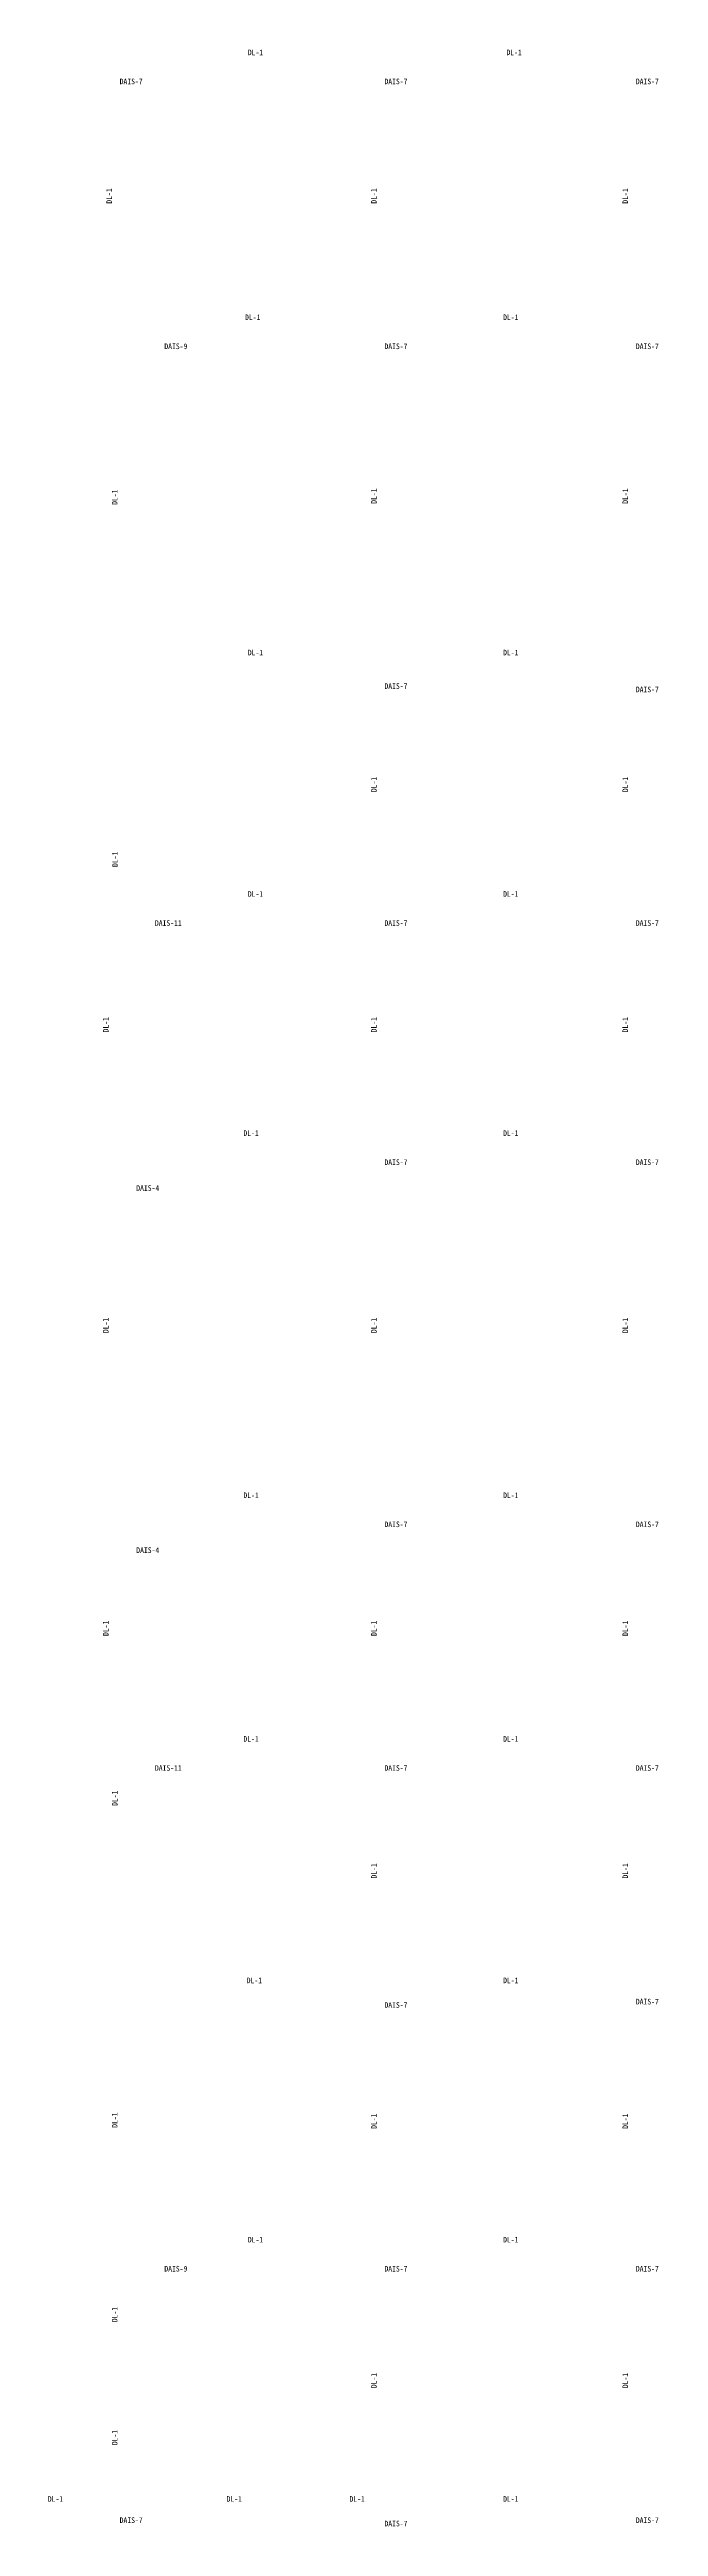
# Model space of a CAD drawing. Header units: millimetres. Extents: x -8252 to 341964, y -299084 to 206355.
# Drawn here: x 206124 to 219751, y 150952 to 206355 of the extents above; entities that cross this region are included whole.
import ezdxf
from ezdxf.enums import TextEntityAlignment as Align

# ---------------------------------------------------------------- set-up
doc = ezdxf.new("R2010")
doc.units = ezdxf.units.MM
doc.header["$LTSCALE"] = 500
doc.layers.add('s117', color=4, linetype='Continuous', lineweight=25)
doc.layers.add('s121', color=2, linetype='Continuous', lineweight=35)
doc.styles.add('宋体', font='')
doc.styles.get('宋体').set_extended_font_data('宋体')

msp = doc.modelspace()

# ---------------------------------------------------------------- texts
at = {"layer": 's117', "style": '宋体', "width": 0.833333}
for p in [(210733.088, 206191.473), (216520.588, 206191.473), (210670.588, 200266.473), (216445.588, 200266.473), (210733.088, 192766.473), (216445.588, 192766.473), (210733.627, 187366.473), (216445.588, 187366.473), (210633.088, 182016.473), (216445.588, 182016.473), (210633.088, 173916.473), (216445.588, 173916.473), (210633.088, 168466.473), (216445.588, 168466.473), (210708.158, 163066.473), (216445.588, 163066.473), (210733.088, 157266.473), (216445.588, 157266.473), (206258.088, 151466.473), (210258.088, 151466.473), (213008.088, 151466.473), (216445.588, 151466.473)]:
    msp.add_text('DL-1', height=126, dxfattribs=at).set_placement(p, align=Align.BOTTOM_CENTER)
for p in [(207558.038, 203078.923), (213483.038, 203078.923), (219108.038, 203078.923), (207683.038, 196341.431), (213483.038, 196366.423), (219108.038, 196366.423), (213483.038, 189916.423), (219108.038, 189916.423), (207690.358, 188241.962), (207483.038, 184541.423), (213483.038, 184541.423), (219108.038, 184541.423), (207483.038, 177816.423), (213483.038, 177816.423), (219108.038, 177816.423), (207483.038, 171041.423), (213483.038, 171041.423), (219108.038, 171041.423), (207684.796, 167240.11), (213483.038, 165616.423), (219108.038, 165616.423), (207683.038, 160041.419), (213483.038, 160016.423), (219108.038, 160016.423), (207683.038, 155691.423), (213483.038, 154216.423), (219108.038, 154216.423), (207683.038, 152941.423)]:
    msp.add_text('DL-1', height=126, rotation=89.9999985, dxfattribs=at).set_placement(p, align=Align.BOTTOM_CENTER)
at = {"layer": 's121', "style": '宋体', "width": 0.833333}
for s, p in [('DAIS-7', (208208.088, 205541.473)), ('DAIS-7', (214133.088, 205541.473)), ('DAIS-7', (219758.088, 205541.473)), ('DAIS-9', (209208.088, 199616.473)), ('DAIS-7', (214133.088, 199616.473)), ('DAIS-7', (219758.088, 199616.473)), ('DAIS-7', (214133.088, 192016.473)), ('DAIS-7', (219758.088, 191941.473)), ('DAIS-11', (209083.088, 186716.473)), ('DAIS-7', (214133.088, 186716.473)), ('DAIS-7', (219758.088, 186716.473)), ('DAIS-7', (214133.088, 181366.473)), ('DAIS-7', (219758.088, 181366.473)), ('DAIS-4', (208579.502, 180789.122)), ('DAIS-7', (214133.088, 173266.473)), ('DAIS-7', (219758.088, 173266.473)), ('DAIS-4', (208579.502, 172689.122)), ('DAIS-11', (209083.088, 167816.473)), ('DAIS-7', (214133.088, 167816.473)), ('DAIS-7', (219758.088, 167816.473)), ('DAIS-7', (214133.088, 162515.473)), ('DAIS-7', (219758.088, 162590.473)), ('DAIS-9', (209208.088, 156616.473)), ('DAIS-7', (214133.088, 156616.473)), ('DAIS-7', (219758.088, 156616.473)), ('DAIS-7', (208208.088, 150991.473)), ('DAIS-7', (214133.088, 150916.473)), ('DAIS-7', (219758.088, 150991.473))]:
    msp.add_text(s, height=126, dxfattribs=at).set_placement(p, align=Align.BOTTOM_RIGHT)

doc.saveas('drawing.dxf')
